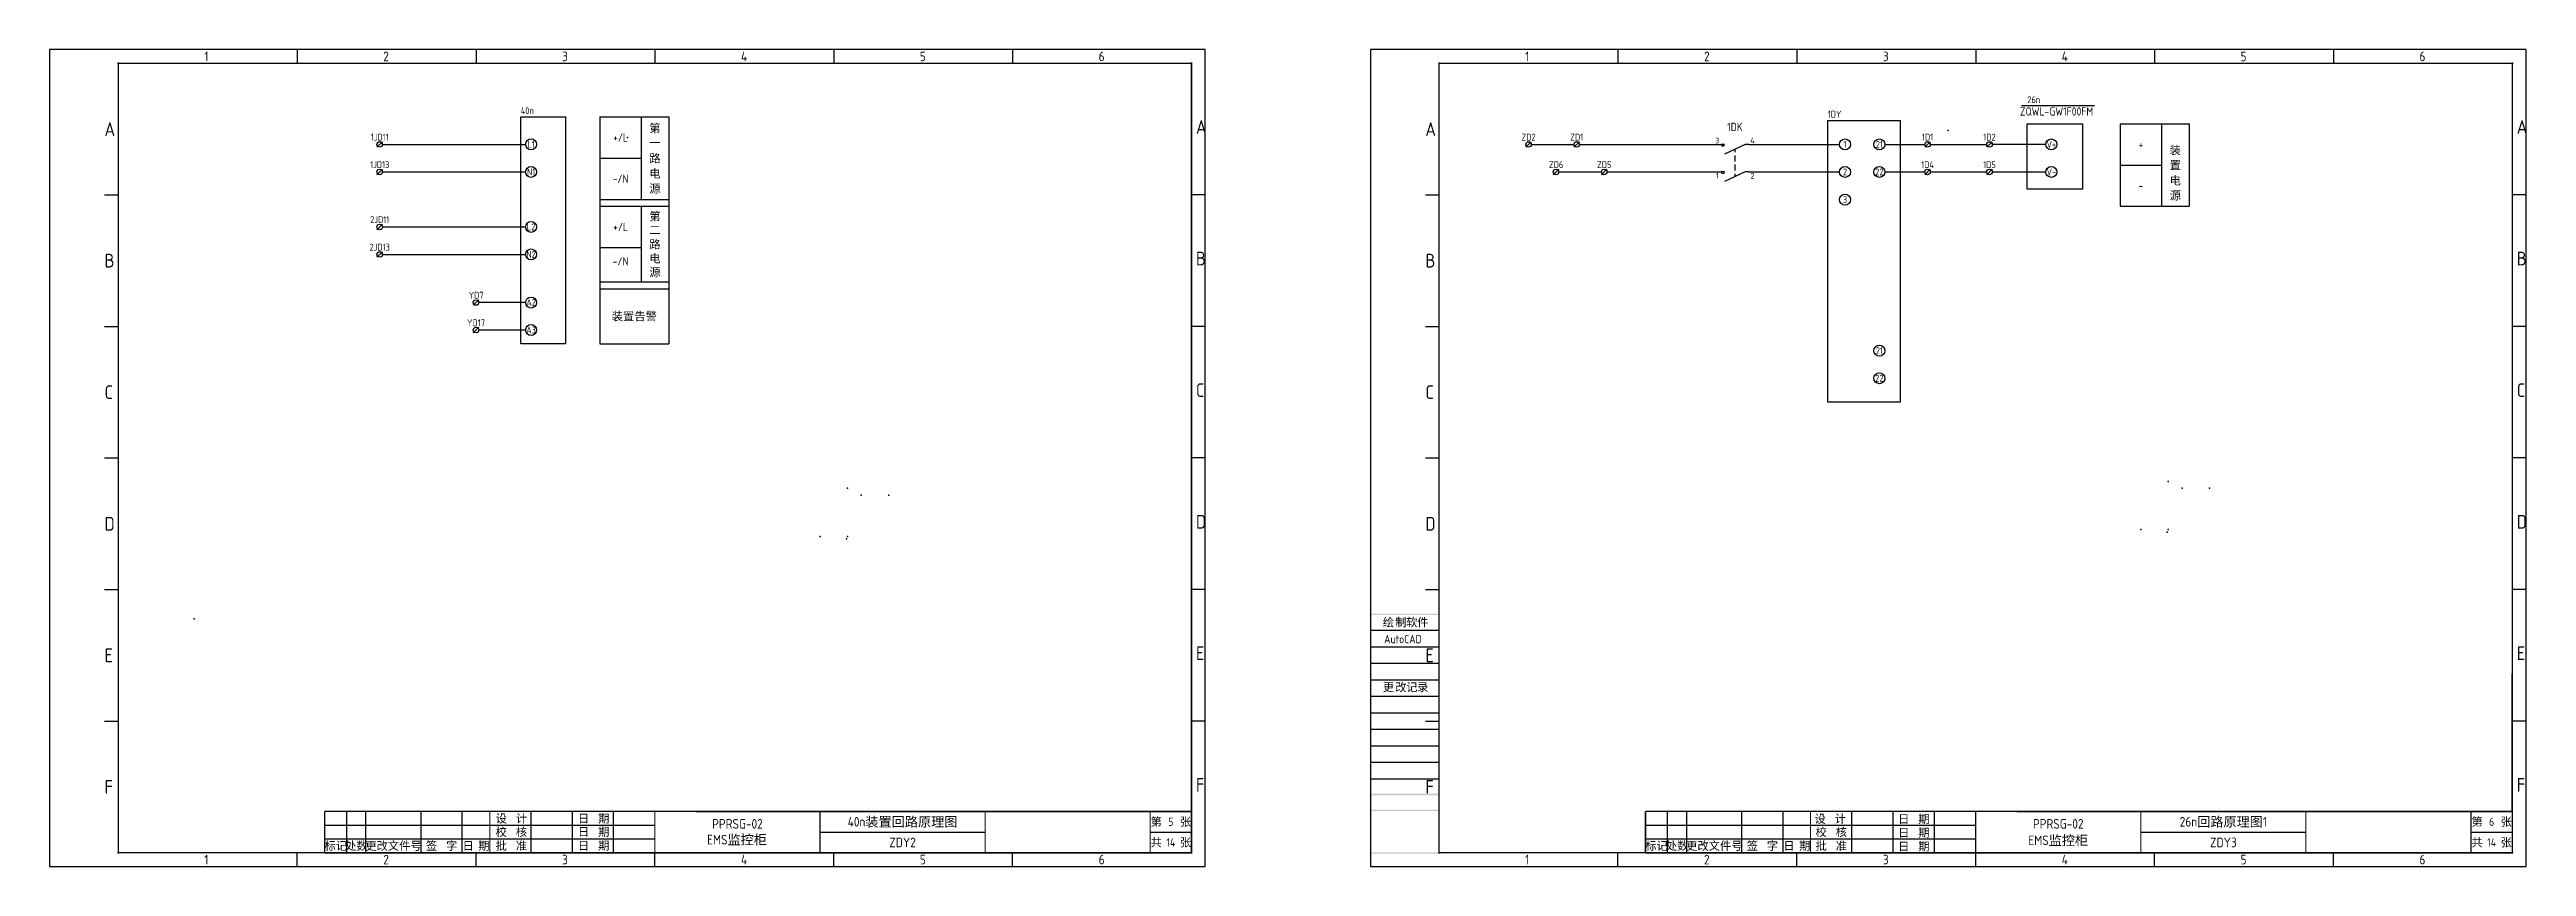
# Model space of a CAD drawing. Extents: x 0 to 4798, y 0 to 657.
# Drawn here: x 1920 to 2820, y 360 to 657 of the extents above; entities that cross this region are included whole.
import ezdxf
from ezdxf.enums import TextEntityAlignment as Align

# ---------------------------------------------------------------- set-up
doc = ezdxf.new("R2010")
doc.units = 0
doc.header["$MEASUREMENT"] = 0
for name, color, linetype in [('CIRCUITLINE', 7, 'Continuous'), ('CIRCUITSYM', 7, 'Continuous'), ('FRAME', 7, 'Continuous'), ('UNITLINE', 7, 'Continuous'), ('YJCLB', 7, 'Continuous'), ('表格', 7, 'Continuous')]:
    doc.layers.add(name, color=color, linetype=linetype)
doc.styles.add('textstyle3', font='')
doc.styles.add('textstyle4', font='')
doc.styles.get('textstyle3').set_extended_font_data('gbenor')
doc.styles.get('textstyle4').set_extended_font_data('gbenor')

msp = doc.modelspace()

# ---------------------------------------------------------------- texts
at = {"style": 'textstyle3'}
for s, height, p in [('1', 3.5, (1976.28, 652.75)), ('2', 3.5, (2041.28, 652.75)), ('3', 3.5, (2106.28, 652.75)), ('4', 3.5, (2171.28, 652.75)), ('5', 3.5, (2236.28, 652.75)), ('6', 3.5, (2301.28, 652.75)), ('26n', 2.5, (2638.75, 637.5)), ('A', 5, (1940, 625.58)), ('40n', 2.5, (2091.25, 633.51)), ('A', 5, (2336.62, 626.33)), ('1DY', 2.5, (2566.25, 632.25)), ('B', 5, (1940, 577.75)), ('B', 5, (2336.62, 578.5)), ('C', 5, (1940, 529.92)), ('C', 5, (2336.62, 530.67)), ('D', 5, (1940, 482.08)), ('D', 5, (2336.62, 482.83)), ('E', 5, (1940, 434.25)), ('E', 5, (2336.62, 435)), ('F', 5, (1940, 386.42)), ('F', 5, (2336.62, 387.17)), ('1', 3.5, (1976.28, 360.75)), ('2', 3.5, (2041.28, 360.75)), ('3', 3.5, (2106.28, 360.75)), ('4', 3.5, (2171.28, 360.75)), ('5', 3.5, (2236.28, 360.75)), ('6', 3.5, (2301.28, 360.75))]:
    msp.add_text(s, height=height, dxfattribs=at).set_placement(p)
at = {"linetype": 'Continuous', "style": 'textstyle3'}
for s, height, p in [('1', 3.5, (2456.27, 652.75)), ('2', 3.5, (2521.27, 652.75)), ('3', 3.5, (2586.27, 652.75)), ('4', 3.5, (2651.27, 652.75)), ('5', 3.5, (2716.27, 652.75)), ('6', 3.5, (2781.27, 652.75)), ('A', 5, (2420, 625.58)), ('A', 5, (2816.62, 626.33)), ('B', 5, (2420, 577.75)), ('B', 5, (2816.62, 578.5)), ('C', 5, (2420, 529.92)), ('C', 5, (2816.62, 530.67)), ('D', 5, (2420, 482.08)), ('D', 5, (2816.62, 482.83)), ('E', 5, (2420, 434.25)), ('E', 5, (2816.62, 435)), ('F', 5, (2420, 386.42)), ('F', 5, (2816.62, 387.17)), ('1', 3.5, (2456.27, 360.75)), ('2', 3.5, (2521.27, 360.75)), ('3', 3.5, (2586.27, 360.75)), ('4', 3.5, (2651.27, 360.75)), ('5', 3.5, (2716.27, 360.75)), ('6', 3.5, (2781.27, 360.75))]:
    msp.add_text(s, height=height, dxfattribs=at).set_placement(p)
at = {"style": 'textstyle3'}
for s, p in [('第', (2140.02, 628.51)), ('一', (2140.02, 623.01)), ('装', (2692.52, 620.5)), ('路', (2140.02, 617.51)), ('电', (2140.02, 612.01)), ('置', (2692.52, 615)), ('源', (2140.02, 606.51)), ('源', (2692.52, 604)), ('电', (2692.52, 609.5)), ('第', (2140.02, 596.43)), ('路', (2140.02, 586.26)), ('二', (2140.02, 591.35)), ('源', (2140.02, 576.1)), ('电', (2140.02, 581.18))]:
    msp.add_text(s, height=3, dxfattribs=at).set_placement(p, align=Align.MIDDLE)
at = {"linetype": 'Continuous', "style": 'textstyle3'}
for s, p in [('1JD11', (2040, 625.15)), ('L1', (2095, 622.51)), ('ZD2', (2457.5, 625.15)), ('ZD1', (2475, 625.15)), ('1', (2572.5, 622.5)), ('21', (2585, 622.5)), ('1D1', (2602.5, 625.15)), ('1D2', (2625, 625.15)), ('V+', (2647.5, 622.5)), ('1JD13', (2040, 615.15)), ('N1', (2095, 612.51)), ('ZD6', (2467.5, 615.15)), ('ZD5', (2485, 615.15)), ('2', (2572.5, 612.5)), ('22', (2585, 612.5)), ('1D4', (2602.5, 615.15)), ('1D5', (2625, 615.15)), ('V-', (2647.5, 612.5)), ('3', (2572.5, 602.43)), ('2JD11', (2040, 595.15)), ('2JD13', (2040, 585.15)), ('L2', (2095, 592.51)), ('N2', (2095, 582.51)), ('YD7', (2075, 567.66)), ('YD17', (2075, 557.66)), ('A2', (2095, 565.02)), ('A3', (2095, 555.02)), ('21', (2585, 547.5)), ('22', (2585, 537.5))]:
    msp.add_text(s, height=2.5, dxfattribs=at).set_placement(p, align=Align.MIDDLE)
at = {"style": 'textstyle3'}
for s, p in [('+/L', (2127.52, 625.01)), ('+', (2680.02, 622.5)), ('-/N', (2127.52, 610.01)), ('-', (2680.02, 607.5)), ('+/L', (2127.52, 592.51)), ('-/N', (2127.52, 580.01)), ('装置告警', (2132.52, 560.01))]:
    msp.add_text(s, height=3, dxfattribs=at).set_placement(p, align=Align.MIDDLE_CENTER)
at = {"char_height": 3, "attachment_point": 1, "style": 'textstyle4'}
for s, insert, width in [('绘', (2404.53, 450.26), 17.5), ('制 ', (2409.03, 450.26), 17.5), ('软', (2413.03, 450.26), 17.5), ('件', (2417.03, 450.26), 17.5), ('AutoCAD', (2405.02, 444.15), 0.8), ('更', (2404.53, 426.69), 17.5), ('改', (2409.03, 426.69), 17.5), ('记', (2413.03, 426.69), 17.5), ('录', (2417.03, 426.69), 17.5)]:
    msp.add_mtext(s, dxfattribs=dict(at, insert=insert, width=width))
at = {"layer": 'CIRCUITSYM', "linetype": 'Continuous', "style": 'textstyle3'}
msp.add_text('1DK', height=3, dxfattribs=at).set_placement((2532.49, 628.87), align=Align.MIDDLE)
for s, p in [('3', (2526.09, 623.91)), ('4', (2538.91, 623.91)), ('1', (2526.09, 611.09)), ('2', (2538.91, 611.09))]:
    msp.add_text(s, height=2, dxfattribs=at).set_placement(p, align=Align.MIDDLE_CENTER)
at = {"layer": 'FRAME', "style": 'textstyle3'}
for s, p in [('ZQWL-GW1F00FM', (2649.39, 634.49)), ('设  计', (2087.83, 377.5)), ('日  期', (2117.73, 377.5)), ('校  核', (2087.83, 372.63)), ('批  准', (2087.83, 367.63)), ('日  期', (2117.73, 372.63)), ('日  期', (2117.73, 367.63))]:
    msp.add_text(s, height=3, dxfattribs=at).set_placement(p, align=Align.MIDDLE)
for s, p in [('设  计', (2567.12, 377.31)), ('日  期', (2597.5, 377.26)), ('标记', (2024, 367.5)), ('处数', (2031.5, 367.5)), ('更改文件号', (2045, 367.5)), ('签  字', (2062.5, 367.5)), ('日 期', (2075, 367.5)), ('标记', (2504, 367.5)), ('处数', (2511.5, 367.5)), ('更改文件号', (2525, 367.5)), ('签  字', (2542.5, 367.5)), ('日 期', (2555, 367.5)), ('校  核', (2567.5, 372.5)), ('批  准', (2567.5, 367.5)), ('日  期', (2597.5, 372.26)), ('日  期', (2597.5, 367.26))]:
    msp.add_text(s, height=3, dxfattribs=at).set_placement(p, align=Align.MIDDLE_CENTER)
at = {"layer": '表格', "style": 'textstyle3'}
for s, height, p in [('40n装置回路原理图', 3.5, (2230, 376.25)), ('第    张', 3, (2327.5, 376.25)), ('26n回路原理图1', 3.5, (2710, 376.25)), ('第    张', 3, (2807.5, 376.25)), ('EMS监控柜', 3.5, (2169.85, 369.75)), ('PPRSG-02', 3.5, (2170, 375.5)), ('ZDY2', 3.5, (2230, 368.75)), ('共    张', 3, (2327.5, 368.75)), ('14', 3, (2327.5, 368.75)), ('5', 3, (2327.5, 376.25)), ('EMS监控柜', 3.5, (2650, 369.5)), ('PPRSG-02', 3.5, (2650, 375.5)), ('ZDY3', 3.5, (2710, 368.75)), ('共    张', 3, (2807.5, 368.75)), ('14', 3, (2807.5, 368.75)), ('6', 3, (2807.5, 376.25))]:
    msp.add_text(s, height=height, dxfattribs=at).set_placement(p, align=Align.MIDDLE_CENTER)

# ---------------------------------------------------------------- linework, layer by layer
for p, q in [((2340, 657), (1920, 657)), ((1920, 657), (1920, 360)), ((2010, 657), (2010, 652)), ((2075, 657), (2075, 652)), ((2140, 657), (2140, 652)), ((2205, 657), (2205, 652)), ((2270, 657), (2270, 652)), ((2340, 360), (2340, 657)), ((2528.75, 622.5), (2527.5, 622.5)), ((2536.25, 622.5), (2528.75, 619)), ((2537.5, 622.5), (2536.25, 622.5)), ((2528.75, 612.5), (2527.5, 612.5)), ((2536.25, 612.5), (2528.75, 609)), ((2532.5, 620.75), (2532.5, 619.64)), ((2532.5, 618.53), (2532.5, 616.31)), ((2532.5, 615.2), (2532.5, 612.97)), ((2537.5, 612.5), (2536.25, 612.5)), ((1940, 604.17), (1945, 604.17)), ((2340, 604.17), (2335, 604.17)), ((2532.5, 611.86), (2532.5, 610.75)), ((1940, 556.33), (1945, 556.33)), ((2340, 556.33), (2335, 556.33)), ((1940, 508.5), (1945, 508.5)), ((2340, 508.5), (2335, 508.5)), ((1940, 460.67), (1945, 460.67)), ((2340, 460.67), (2335, 460.67)), ((2400.07, 445.87), (2425.02, 445.87)), ((2400.07, 439.87), (2425.02, 439.87)), ((2400.07, 433.87), (2425.02, 433.87)), ((2400.07, 427.87), (2425.02, 427.87)), ((2400.07, 421.87), (2425.02, 421.87)), ((2400.07, 415.87), (2425.02, 415.87)), ((1940, 412.83), (1945, 412.83)), ((2340, 412.83), (2335, 412.83)), ((2400.07, 409.87), (2425.02, 409.87)), ((2400.07, 403.87), (2425.02, 403.87)), ((2400.07, 397.87), (2425.02, 397.87)), ((2400.07, 391.87), (2425.02, 391.87)), ((2010, 360), (2010, 365)), ((2075, 360), (2075, 365)), ((2140, 360), (2140, 365)), ((2205, 360), (2205, 365)), ((2270, 360), (2270, 365)), ((1920, 360), (2340, 360))]:
    msp.add_line(p, q)
at = {"linetype": 'Continuous'}
for p, q in [((2820, 657), (2400, 657)), ((2400, 657), (2400, 360)), ((2490, 657), (2490, 652)), ((2555, 657), (2555, 652)), ((2620, 657), (2620, 652)), ((2685, 657), (2685, 652)), ((2750, 657), (2750, 652)), ((2820, 360), (2820, 657)), ((2636.7, 636.68), (2663.18, 636.68)), ((2039, 621.5), (2041, 623.5)), ((2456.5, 621.5), (2458.5, 623.5)), ((2474, 621.5), (2476, 623.5)), ((2601.5, 621.5), (2603.5, 623.5)), ((2624, 621.5), (2626, 623.5)), ((2039, 611.5), (2041, 613.5)), ((2466.5, 611.5), (2468.5, 613.5)), ((2484, 611.5), (2486, 613.5)), ((2601.5, 611.5), (2603.5, 613.5)), ((2624, 611.5), (2626, 613.5)), ((2420, 604.17), (2425, 604.17)), ((2820, 604.17), (2815, 604.17)), ((2039, 591.5), (2041, 593.5)), ((2039, 581.5), (2041, 583.5)), ((2074, 564.01), (2076, 566.01)), ((2074, 554.01), (2076, 556.01)), ((2420, 556.33), (2425, 556.33)), ((2820, 556.33), (2815, 556.33)), ((2420, 508.5), (2425, 508.5)), ((2820, 508.5), (2815, 508.5)), ((2420, 460.67), (2425, 460.67)), ((2820, 460.67), (2815, 460.67)), ((2420, 412.83), (2425, 412.83)), ((2820, 412.83), (2815, 412.83)), ((2490, 360), (2490, 365)), ((2555, 360), (2555, 365)), ((2620, 360), (2620, 365)), ((2685, 360), (2685, 365)), ((2750, 360), (2750, 365)), ((2400, 360), (2820, 360))]:
    msp.add_line(p, q, dxfattribs=at)
at = {"const_width": 0.5}
for points in [[(2335.35, 652), (1944.65, 652)], [(1945, 652.35), (1945, 364.65)], [(2335, 364.65), (2335, 652.35)], [(1944.65, 365), (2335.35, 365)]]:
    msp.add_lwpolyline(points, dxfattribs=at)
at = {"linetype": 'Continuous', "const_width": 0.5}
for points in [[(2815.35, 652), (2424.65, 652)], [(2425, 652.35), (2425, 364.65)], [(2815, 364.65), (2815, 652.35)], [(2424.65, 365), (2815.35, 365)]]:
    msp.add_lwpolyline(points, dxfattribs=at)
for centre in [(2040, 622.5), (2457.5, 622.5), (2475, 622.5), (2602.5, 622.5), (2625, 622.5), (2040, 612.5), (2467.5, 612.5), (2485, 612.5), (2602.5, 612.5), (2625, 612.5), (2040, 592.5), (2040, 582.5), (2075, 565.01), (2075, 555.01)]:
    msp.add_circle(centre, 1)
for centre in [(2528.12, 622.5), (2528.12, 612.5)]:
    msp.add_arc(centre, 0.625, 180, 0)
at = {"linetype": 'Continuous'}
for centre in [(2095, 622.51), (2572.5, 622.5), (2585, 622.5), (2647.5, 622.5), (2095, 612.51), (2572.5, 612.5), (2585, 612.5), (2647.5, 612.5), (2572.5, 602.43), (2095, 592.51), (2095, 582.51), (2095, 565.02), (2095, 555.02), (2585, 547.5), (2585, 537.5)]:
    msp.add_ellipse(centre, major_axis=(2, 0), ratio=1, dxfattribs=at)
for p in [(2130, 625), (2130, 625), (2610, 627.5), (2610, 627.5), (2210, 497.5), (2690, 500), (2695, 497.5), (2695, 497.5), (2705, 497.5), (2705, 497.5), (2705, 497.5), (2705, 497.5), (2215, 495), (2215, 495), (2225, 495), (2225, 495), (2225, 495), (2225, 495), (2200, 480), (2200, 480), (2200, 480), (2209.6, 479.06), (2210, 480), (2680, 482.5), (2680, 482.5), (2680, 482.5), (2689.6, 481.56), (2690, 482.5), (1972.5, 450)]:
    msp.add_point(p)
for points in [[(2400, 451.94), (2400, 451.44), (2425, 451.94), (2425, 451.44)], [(2400, 386.41), (2400, 385.91), (2425, 386.41), (2425, 385.91)], [(2425, 380.13), (2425, 380.63), (2400, 380.13), (2400, 380.63)], [(2425.06, 364.67), (2425.06, 365.17), (2400.06, 364.67), (2400.06, 365.17)], [(2425.56, 364.67), (2425.56, 365.17), (2400.56, 364.67), (2400.56, 365.17)]]:
    msp.add_trace(points)
at = {"layer": 'CIRCUITLINE'}
for p, q in [((2041, 622.5), (2093, 622.5)), ((2476, 622.5), (2527.5, 622.5)), ((2537.5, 622.5), (2570.5, 622.5)), ((2587, 622.5), (2601.5, 622.5)), ((2603.5, 622.5), (2624, 622.5)), ((2645.5, 622.5), (2626, 622.5)), ((2041, 612.5), (2093, 612.5)), ((2486, 612.5), (2527.5, 612.5)), ((2537.5, 612.5), (2570.5, 612.5)), ((2587, 612.5), (2601.5, 612.5)), ((2603.5, 612.5), (2624, 612.5)), ((2626, 612.5), (2645.5, 612.5)), ((2041, 592.5), (2093, 592.5)), ((2041, 582.5), (2093, 582.5))]:
    msp.add_line(p, q, dxfattribs=at)
at = {"layer": 'CIRCUITLINE', "linetype": 'Continuous'}
for p, q in [((2458.5, 622.5), (2474, 622.5)), ((2468.5, 612.5), (2484, 612.5)), ((2093, 565.01), (2076, 565.01)), ((2093, 555.01), (2076, 555.01))]:
    msp.add_line(p, q, dxfattribs=at)
at = {"layer": 'FRAME'}
for p, q in [((2028, 365), (2028, 380)), ((2035, 365), (2035, 380)), ((2055, 365), (2055, 380)), ((2070, 365), (2070, 380)), ((2095, 365), (2095, 380)), ((2110, 365), (2110, 380)), ((2125, 365), (2125, 380)), ((2508, 365), (2508, 380)), ((2515, 365), (2515, 380)), ((2535, 365), (2535, 380)), ((2550, 365), (2550, 380)), ((2575, 365), (2575, 380)), ((2590, 365), (2590, 380)), ((2605, 365), (2605, 380)), ((2020, 375), (2080, 375)), ((2020, 370), (2080, 370)), ((2080, 375), (2140, 375)), ((2080, 370), (2140, 370)), ((2500, 375), (2560, 375)), ((2500, 370), (2560, 370)), ((2560, 375), (2620, 375)), ((2560, 370), (2620, 370)), ((2020, 365), (2080, 365)), ((2080, 365), (2140, 365)), ((2500, 365), (2560, 365)), ((2560, 365), (2620, 365))]:
    msp.add_line(p, q, dxfattribs=at)
for points, const_width in [([(2020, 380), (2080, 380)], 0.5), ([(2020, 380), (2020, 365)], 0.5), ([(2080, 380), (2140, 380)], 0.5), ([(2080, 380), (2080, 365)], 0.4), ([(2140, 380), (2140, 365)], 0.4), ([(2500, 380), (2560, 380)], 0.5), ([(2500, 380), (2500, 365)], 0.5), ([(2560, 380), (2620, 380)], 0.5), ([(2560, 380), (2560, 365)], 0.4), ([(2620, 380), (2620, 365)], 0.4)]:
    msp.add_lwpolyline(points, dxfattribs=dict(at, const_width=const_width))
at = {"layer": 'UNITLINE'}
msp.add_lwpolyline([(2091.25, 632.51), (2107.5, 632.51), (2107.5, 550.01), (2091.25, 550.01)], close=True, dxfattribs=at)
at = {"layer": 'UNITLINE', "linetype": 'Continuous'}
for points in [[(2566.25, 631.25), (2592.5, 631.25), (2592.5, 528.75), (2566.25, 528.75)], [(2638.75, 630), (2658.75, 630), (2658.75, 606.25), (2638.75, 606.25)]]:
    msp.add_lwpolyline(points, close=True, dxfattribs=at)
at = {"layer": 'YJCLB'}
for p, q in [((2815, 380), (2815, 430.06)), ((2335, 380), (2335, 410)), ((2815, 380), (2815, 412)), ((2155, 380), (2335, 380)), ((2635, 380), (2815, 380)), ((2635, 380), (2815, 380))]:
    msp.add_line(p, q, dxfattribs=at)
at = {"layer": '表格'}
for p, q in [((2120.02, 632.51), (2145.02, 632.51)), ((2120.02, 632.51), (2120.02, 550.01)), ((2135.02, 632.51), (2135.02, 602.51)), ((2145.02, 632.51), (2145.02, 550.01)), ((2672.52, 630), (2697.52, 630)), ((2672.52, 630), (2672.52, 600)), ((2687.52, 630), (2687.52, 600)), ((2697.52, 630), (2697.52, 600)), ((2120.02, 617.51), (2135.02, 617.51)), ((2672.52, 615), (2687.52, 615)), ((2120.02, 602.51), (2145.02, 602.51)), ((2120.02, 600.01), (2145.02, 600.01)), ((2135.02, 600.01), (2135.02, 572.51)), ((2672.52, 600), (2697.52, 600)), ((2120.02, 585.01), (2135.02, 585.01)), ((2120.02, 572.51), (2145.02, 572.51)), ((2120.02, 570.01), (2145.02, 570.01)), ((2120.02, 550.01), (2145.02, 550.01)), ((2120.02, 550.01), (2145.02, 550.01)), ((2120.02, 550.01), (2145.02, 550.01)), ((2120.02, 550.01), (2145.02, 550.01)), ((2335, 380), (2335, 365)), ((2815, 380), (2815, 365)), ((2200, 372.5), (2260, 372.5)), ((2320, 372.5), (2335, 372.5)), ((2680, 372.5), (2740, 372.5)), ((2800, 372.5), (2815, 372.5)), ((2140, 365), (2320, 365)), ((2320, 365), (2335, 365)), ((2620, 365), (2800, 365)), ((2800, 365), (2815, 365))]:
    msp.add_line(p, q, dxfattribs=at)
for points, const_width in [([(2140, 380), (2320, 380)], 0.5), ([(2200, 380), (2200, 365)], 0.4), ([(2260, 380), (2260, 365)], 0.4), ([(2320, 380), (2335, 380)], 0.5), ([(2320, 380), (2320, 365)], 0.4), ([(2620, 380), (2800, 380)], 0.5), ([(2680, 380), (2680, 365)], 0.4), ([(2740, 380), (2740, 365)], 0.4), ([(2800, 380), (2815, 380)], 0.5), ([(2800, 380), (2815, 380)], 0.5), ([(2800, 380), (2800, 365)], 0.4)]:
    msp.add_lwpolyline(points, dxfattribs=dict(at, const_width=const_width))

msp.set_redraw_order([(e.dxf.handle, doc.entitydb.next_handle()) for e in msp.query("TEXT MTEXT ATTDEF DIMENSION ARC_DIMENSION")])  # texts and dimensions are drawn at this point

doc.saveas('drawing.dxf')
